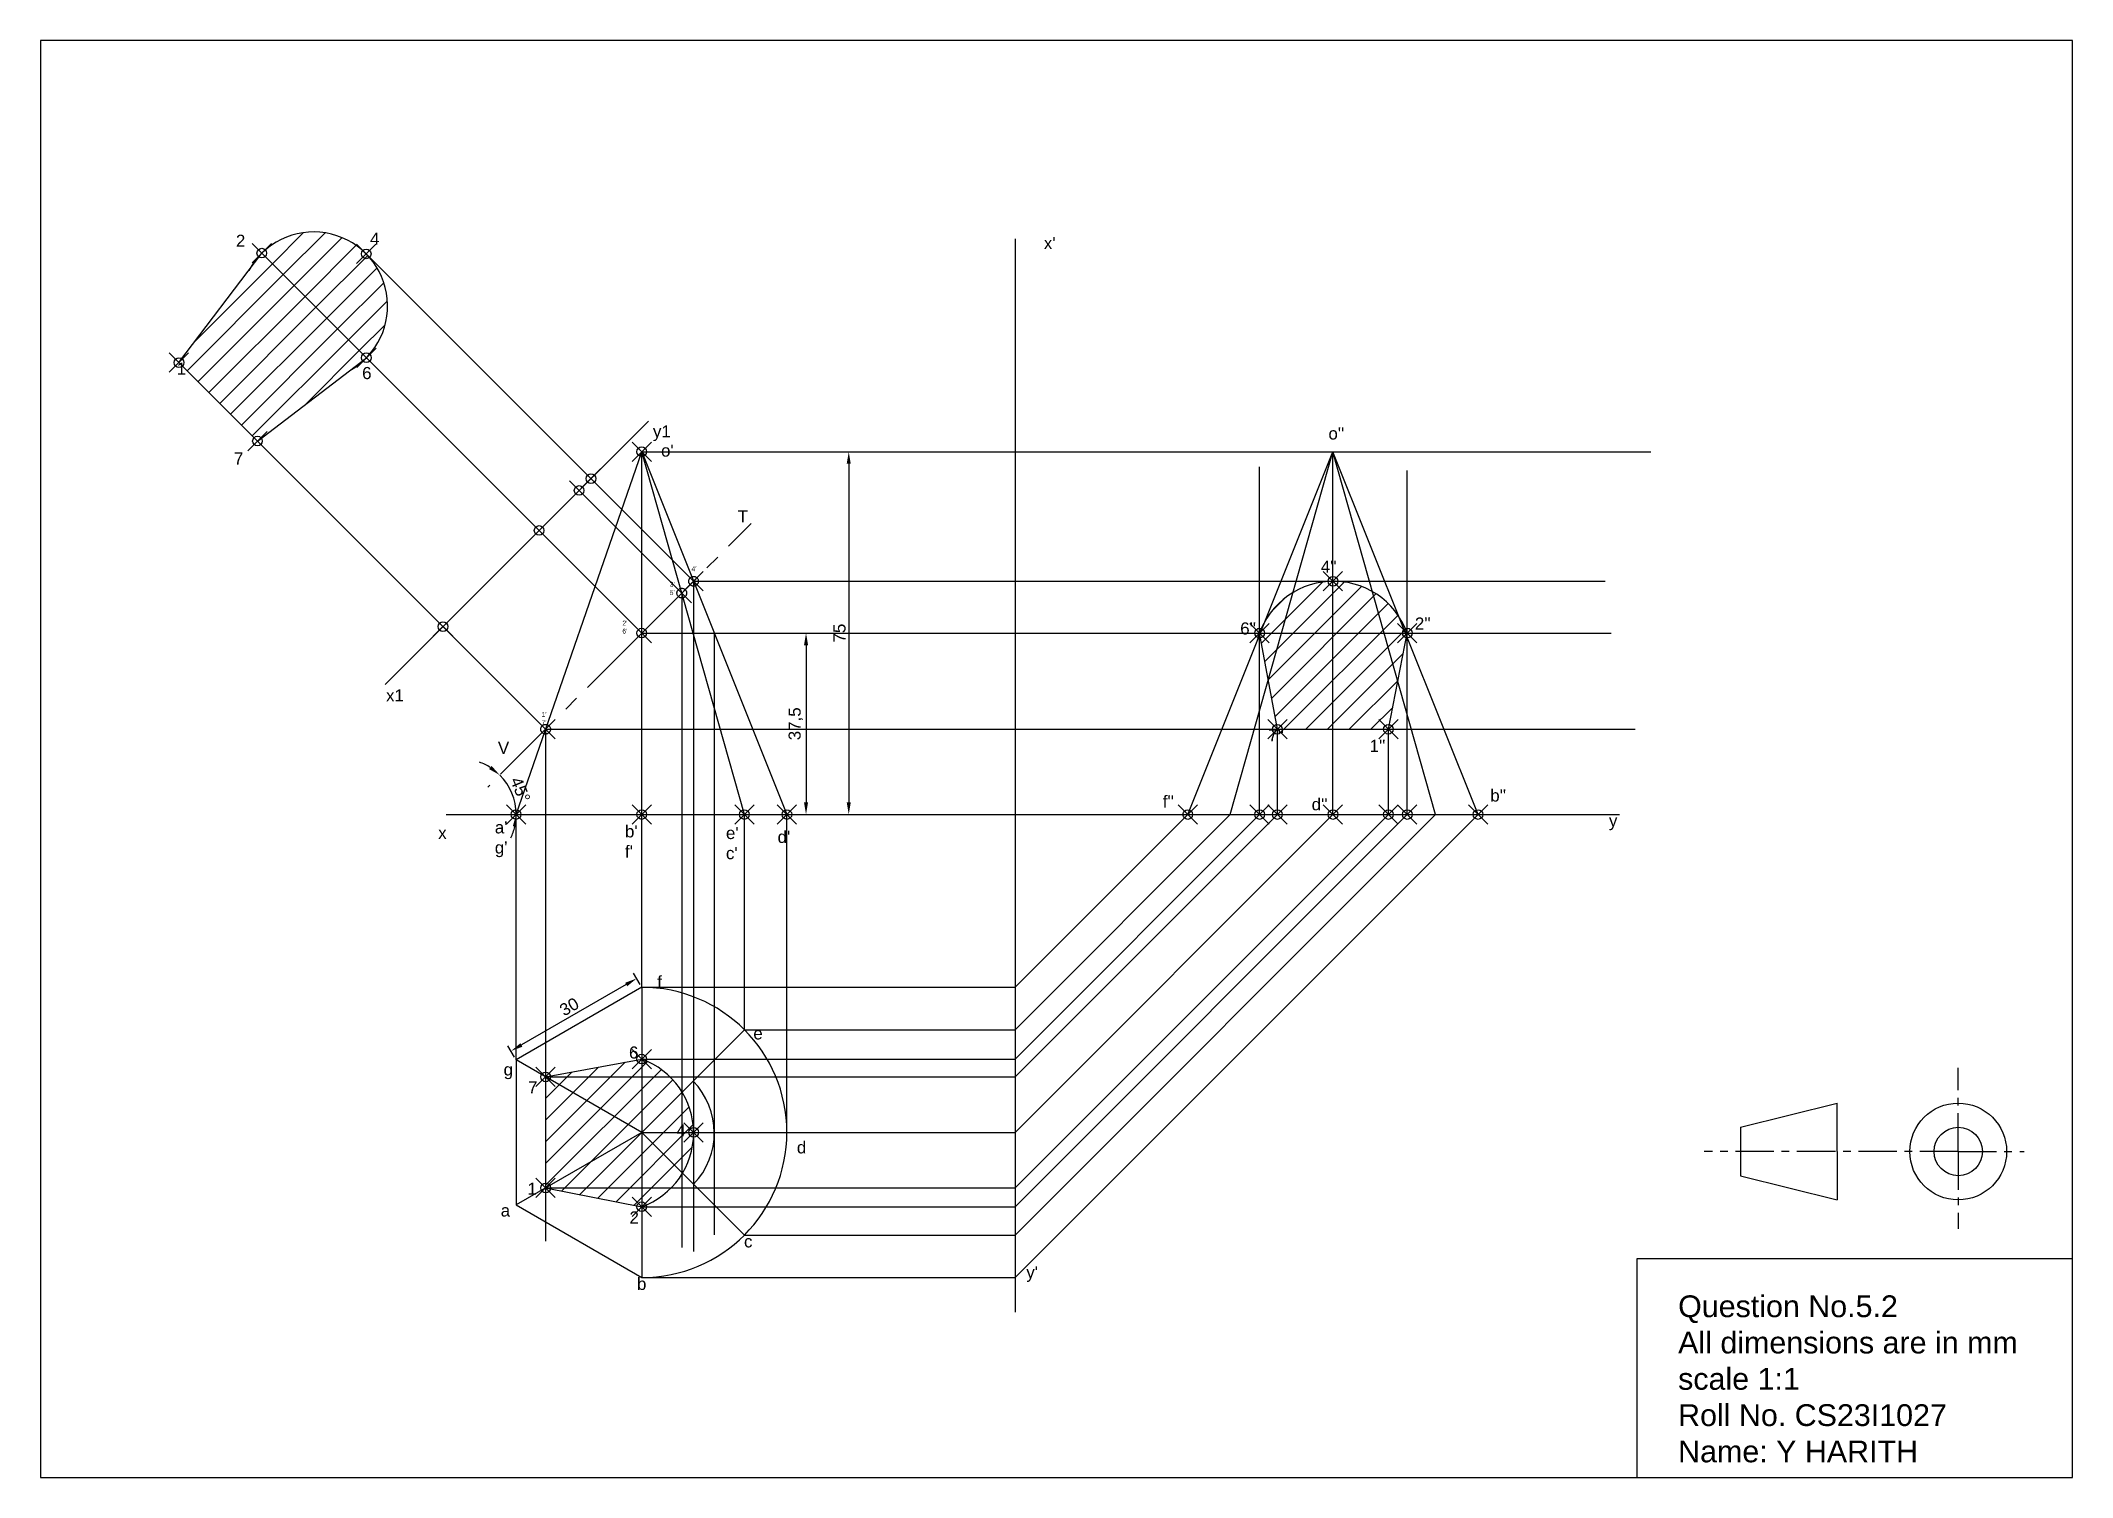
# Model space of a CAD drawing. Header units: millimetres. Extents: x 3319 to 5026, y 1635 to 1944.
# Drawn here: x 3966.4 to 4386.4, y 1643.1 to 1940.1 of the extents above; entities that cross this region are included whole.
import ezdxf

# ---------------------------------------------------------------- set-up
doc = ezdxf.new("R2010")
doc.units = ezdxf.units.MM
doc.header["$PDMODE"] = 35
doc.header["$PDSIZE"] = 2
doc.linetypes.add('CENTER', pattern=[50.8, 31.75, -6.35, 6.35, -6.35])
doc.styles.get("Standard").update_dxf_attribs({"font": 'arial.ttf'})
doc.dimstyles.new('ISO-25', dxfattribs={"dimtxt": 2.5, "dimasz": 2.5, "dimexe": 1.25, "dimexo": 0.625, "dimtad": 1, "dimtxsty": 'Standard', "dimcen": 2.5, "dimadec": 0, "dimazin": 0, "dimtfac": 1, "dimtmove": 0, "dimatfit": 3, "dimfxl": 1, "dimarcsym": 0})
pattern_1 = [(45, (692.75, 179.897), (-2.245064, 2.245064), [])]

msp = doc.modelspace()

# ---------------------------------------------------------------- texts
at = {"color": 7, "linetype": 'Continuous', "ltscale": 0.5, "true_color": 0xffffff, "char_height": 2.5, "attachment_point": 1}
for s, width, insert in [('2', 4.79424, (4006.742, 1899.991)), ('4', 4.07695, (4034.466, 1900.399)), ('1', 0.4593, (3994.511, 1873.55)), ('6', 2.79432, (4032.835, 1872.643)), ('y1', 1.02323, (4092.951, 1860.576)), ("o''", 2.2142, (4232.592, 1860.149)), ('7', 3.46541, (4006.335, 1854.982)), ("4''", 2.50879, (4231.008, 1832.624)), ("6''", 1.69218, (4214.352, 1819.845)), ("2''", 2.04762, (4250.46, 1820.86)), ('x1', 0.72059, (4037.78, 1805.998)), ("7''", 1.8967, (4220.145, 1797.756)), ("1''", 1.29866, (4241.093, 1795.577)), ("b''", 3.13486, (4266.039, 1785.311)), ("f''", 2.7129, (4198.35, 1784.067)), ('x', 2.84397, (4048.558, 1777.582)), ('y', 6.11212, (4290.577, 1780.131)), ('6', 2.64407, (4087.997, 1732.179)), ('7', 1.45945, (4067.134, 1724.966)), ('4', 3.54069, (4097.814, 1716.101)), ('1', 1.26865, (4067.023, 1704.031)), ('2', 0.63805, (4088.106, 1698.082))]:
    msp.add_mtext_dynamic_manual_height_columns(s, width=width, gutter_width=12.5, heights=[0], dxfattribs=dict(at, insert=insert))
at = {"color": 6, "linetype": 'Continuous', "ltscale": 0.5, "char_height": 2.5, "attachment_point": 1}
for s, width, insert in [("x'", 5.28711, (4173.762, 1899.505)), ('{\\C9;\\c13289671;T}', 2.81881, (4110.449, 1843.025)), ('{\\C256;\\c16777215;V}', 1.448, (4060.906, 1795.167)), ("y'", 6.47112, (4170.135, 1686.749))]:
    msp.add_mtext_dynamic_manual_height_columns(s, width=width, gutter_width=12.5, heights=[0], dxfattribs=dict(at, insert=insert))
at = {"color": 7, "ltscale": 0.5, "true_color": 0xffffff, "insert": (4094.627, 1856.613), "char_height": 2.5, "attachment_point": 1}
msp.add_mtext_dynamic_manual_height_columns("o'", width=1.21579, gutter_width=12.5, heights=[0], dxfattribs=at)
at = {"color": 7, "linetype": 'CENTER', "ltscale": 0.5, "true_color": 0xffffff, "char_height": 1, "attachment_point": 1}
for s, width, insert in [("4'", 3.06478, (4100.92, 1831.399)), ("3'\\P5'", 2.05415, (4096.42, 1828.223)), ("2'\\P6'", 4.00208, (4086.639, 1820.205)), ("1'\\P7'", 3.10306, (4069.912, 1801.299))]:
    msp.add_mtext_dynamic_manual_height_columns(s, width=width, gutter_width=12.5, heights=[0], dxfattribs=dict(at, insert=insert))
at = {"color": 7, "linetype": 'Continuous', "ltscale": 0.5, "true_color": 0xffffff, "insert": (4229.124, 1783.498), "char_height": 2.5, "attachment_point": 1}
msp.add_mtext("d''", dxfattribs=at)
at = {"attachment_point": 1}
for s, width, insert, char_height in [("a'\\Pg'", 2.5545, (4060.269, 1778.721), 2.5), ("b'\\Pf'", 3.46676, (4087.174, 1777.898), 2.5), ("e'\\Pc'", 2.5, (4108.041, 1777.557), 2.5), ("d'", 1.91848, (4118.722, 1776.756), 2.5), ('f', 2.88992, (4093.834, 1746.786), 2.5), ('e', 2.88992, (4113.708, 1736.137), 2.5), ('g', 2.88992, (4062.082, 1728.665), 2.5), ('d', 2.88992, (4122.707, 1712.568), 2.5), ('a', 2.88992, (4061.482, 1699.53), 2.5), ('c', 2.88992, (4111.784, 1693.132), 2.5), ('b', 2.88992, (4089.654, 1684.358), 2.5), ('Question No.5.2\\PAll dimensions are in mm\\Pscale 1:1\\PRoll No. CS23I1027\\PName: Y HARITH', 95.20135, (4304.879, 1680.724), 4.5)]:
    msp.add_mtext_dynamic_manual_height_columns(s, width=width, gutter_width=12.5, heights=[0], dxfattribs=dict(at, insert=insert, char_height=char_height))

# ---------------------------------------------------------------- blocks, each defined once
blk = doc.blocks.new('*D12')
at = {"color": 0, "linetype": 'Continuous', "lineweight": -2, "ltscale": 0.5, "transparency": 16777216}
for p, q in [((4091.27, 1855.13), (4134.68, 1855.13)), ((4133.43, 1852.63), (4133.43, 1782.63)), ((4091.27, 1780.13), (4134.68, 1780.13))]:
    blk.add_line(p, q, dxfattribs=at)
at = {"color": 0, "linetype": 'Continuous', "ltscale": 0.5, "transparency": 16777216}
for points in [[(4133.01, 1852.63), (4133.84, 1852.63), (4133.43, 1855.13)], [(4133.01, 1782.63), (4133.84, 1782.63), (4133.43, 1780.13)]]:
    blk.add_solid(points, dxfattribs=at)
at = {"layer": 'Defpoints', "color": 0, "linetype": 'Continuous', "ltscale": 0.5, "transparency": 16777216}
for p in [(4090.64, 1855.13), (4090.64, 1780.13), (4133.43, 1780.13)]:
    blk.add_point(p, dxfattribs=at)
at = {"color": 0, "linetype": 'Continuous', "ltscale": 0.5, "transparency": 16777216, "insert": (4131.53, 1817.63), "char_height": 2.5, "attachment_point": 5, "rotation": 90}
blk.add_mtext('75', dxfattribs=at)
blk = doc.blocks.new('*D13')
at = {"color": 0, "linetype": 'Continuous', "lineweight": -2, "ltscale": 0.5, "transparency": 16777216}
for p, q in [((4090.33, 1744.96), (4088.96, 1747.32)), ((4087.42, 1744.99), (4065.77, 1732.49)), ((4064.35, 1729.96), (4062.98, 1732.32))]:
    blk.add_line(p, q, dxfattribs=at)
at = {"color": 0, "linetype": 'Continuous', "ltscale": 0.5, "transparency": 16777216}
for points in [[(4087.21, 1745.35), (4087.63, 1744.63), (4089.59, 1746.24)], [(4065.56, 1732.85), (4065.98, 1732.13), (4063.61, 1731.24)]]:
    blk.add_solid(points, dxfattribs=at)
at = {"layer": 'Defpoints', "color": 0, "linetype": 'Continuous', "ltscale": 0.5, "transparency": 16777216}
for p in [(4090.64, 1744.42), (4063.61, 1731.24), (4064.66, 1729.42)]:
    blk.add_point(p, dxfattribs=at)
at = {"color": 0, "linetype": 'Continuous', "ltscale": 0.5, "transparency": 16777216, "insert": (4075.65, 1740.39), "char_height": 2.5, "attachment_point": 5, "rotation": 30}
blk.add_mtext('30', dxfattribs=at)
blk = doc.blocks.new('*D14')
at = {"color": 0, "linetype": 'Continuous', "lineweight": -2, "ltscale": 0.5, "transparency": 16777216}
for start, end in [(57.458, 69.916), (0, 45), (335.084, 347.542)]:
    blk.add_arc((4053.14, 1780.13), 11.52, start, end, dxfattribs=at)
at = {"color": 0, "linetype": 'Continuous', "ltscale": 0.5, "transparency": 16777216}
for points in [[(4059.6, 1790.17), (4059.08, 1789.52), (4061.29, 1788.28)], [(4063.98, 1777.69), (4064.8, 1777.6), (4064.66, 1780.13)]]:
    blk.add_solid(points, dxfattribs=at)
at = {"layer": 'Defpoints', "color": 0, "linetype": 'Continuous', "ltscale": 0.5, "transparency": 16777216}
for p in [(4090.64, 1817.63), (4058.82, 1785.81), (4064.27, 1783.11), (4050.21, 1780.13), (4292.74, 1780.13)]:
    blk.add_point(p, dxfattribs=at)
at = {"color": 0, "linetype": 'Continuous', "ltscale": 0.5, "transparency": 16777216, "insert": (4065.54, 1785.27), "char_height": 2.5, "attachment_point": 5, "rotation": 292.5}
blk.add_mtext('45°', dxfattribs=at)
blk = doc.blocks.new('*D11')
at = {"color": 0, "linetype": 'Continuous', "lineweight": -2, "ltscale": 0.5, "transparency": 16777216}
for p, q in [((4091.27, 1817.63), (4125.85, 1817.63)), ((4124.6, 1815.13), (4124.6, 1782.63)), ((4091.27, 1780.13), (4125.85, 1780.13))]:
    blk.add_line(p, q, dxfattribs=at)
at = {"color": 0, "linetype": 'Continuous', "ltscale": 0.5, "transparency": 16777216}
for points in [[(4124.18, 1815.13), (4125.02, 1815.13), (4124.6, 1817.63)], [(4124.18, 1782.63), (4125.02, 1782.63), (4124.6, 1780.13)]]:
    blk.add_solid(points, dxfattribs=at)
at = {"layer": 'Defpoints', "color": 0, "linetype": 'Continuous', "ltscale": 0.5, "transparency": 16777216}
for p in [(4090.64, 1817.63), (4090.64, 1780.13), (4124.6, 1780.13)]:
    blk.add_point(p, dxfattribs=at)
at = {"color": 0, "linetype": 'Continuous', "ltscale": 0.5, "transparency": 16777216, "insert": (4122.47, 1798.88), "char_height": 2.5, "attachment_point": 5, "rotation": 90}
blk.add_mtext('37,5', dxfattribs=at)

# ---------------------------------------------------------------- dimensions: what is measured, and where the dimension line sits
at = {"color": 6, "linetype": 'Continuous', "ltscale": 0.5}
for base, p1, picture, middle in [((4133.427, 1780.131), (4090.641, 1855.131), '*D12', (4131.531, 1817.631)), ((4124.599, 1780.131), (4090.641, 1817.631), '*D11', (4122.472, 1798.881))]:
    dim = msp.add_linear_dim(base=base, p1=p1, p2=(4090.641, 1780.131), angle=90, dimstyle='ISO-25', dxfattribs=at)
    dim.commit()
    dim.dimension.update_dxf_attribs({"geometry": picture, "text_midpoint": middle})
dim = msp.add_angular_dim_2l(base=(4064.269, 1783.113), line1=((4050.21, 1780.131), (4292.739, 1780.131)), line2=((4090.641, 1817.631), (4058.821, 1785.811)), dimstyle='ISO-25', dxfattribs=at)
dim.commit()
dim.dimension.update_dxf_attribs({"geometry": '*D14', "text_midpoint": (4065.536, 1785.265)})
dim = msp.add_aligned_dim(p1=(4090.641, 1744.415), p2=(4064.66, 1729.415), distance=-2.106, dimstyle='ISO-25', dxfattribs=at)
dim.commit()
dim.dimension.update_dxf_attribs({"geometry": '*D13', "text_midpoint": (4075.646, 1740.386)})

# ---------------------------------------------------------------- hatches: boundary and pattern name
at = {"linetype": 'Continuous', "ltscale": 0.5, "true_color": 0xffffff}
h = msp.add_hatch(dxfattribs=at)
h.set_pattern_fill('ANSI31')
h.set_pattern_definition(pattern_1)
h.paths.add_polyline_path([(4012.095, 1896.176), (4033.719, 1874.553, 0.9910038)])
h.paths.add_polyline_path([(4233.517, 1828.345, 0.1337894), (4225.292, 1826.051), (4222.91, 1817.631), (4233.517, 1817.631)])
h.paths.add_polyline_path([(4225.292, 1826.051, 0.1274422), (4219.566, 1820.255), (4218.517, 1817.631), (4222.91, 1817.631)])
h.paths.add_polyline_path([(4222.91, 1817.631), (4218.517, 1817.631), (4218.42, 1817.39), (4220.165, 1807.927)])
h.paths.add_polyline_path([(4233.517, 1817.631), (4222.91, 1817.631), (4220.165, 1807.927), (4222.042, 1797.756), (4233.517, 1797.756)])
h.paths.add_polyline_path([(4241.703, 1826.188, 0.1295304), (4233.712, 1828.345), (4233.517, 1828.345), (4233.517, 1817.631), (4244.123, 1817.631)])
h.paths.add_polyline_path([(4244.123, 1817.631), (4233.517, 1817.631), (4233.517, 1797.756), (4244.992, 1797.756), (4246.937, 1807.682)])
h.paths.add_polyline_path([(4247.117, 1821.131, 0.1155589), (4241.703, 1826.188), (4244.123, 1817.631), (4248.517, 1817.631)])
h.paths.add_polyline_path([(4248.765, 1817.01), (4248.517, 1817.631), (4244.123, 1817.631), (4246.937, 1807.682)])
h.paths.add_polyline_path([(4219.354, 1793.89), (4223.88, 1793.89), (4223.88, 1799.042), (4219.354, 1799.042)], flags=9)
h = msp.add_hatch(dxfattribs=at)
h.set_pattern_fill('ANSI31')
h.set_pattern_definition(pattern_1)
h.paths.add_polyline_path([(4012.095, 1896.176), (3994.971, 1873.55), (4011.199, 1857.322), (4033.719, 1874.553)])
h.paths.add_polyline_path([(3993.506, 1869.675), (3996.698, 1869.675), (3996.698, 1874.827), (3993.506, 1874.827)], flags=9)
h = msp.add_hatch(dxfattribs=at)
h.set_pattern_fill('ANSI31')
h.set_pattern_definition(pattern_1)
h.paths.add_polyline_path([(4090.641, 1729.568), (4070.765, 1725.89), (4090.641, 1714.415)])
h.paths.add_polyline_path([(4090.641, 1729.568), (4090.641, 1714.415), (4098.909, 1722.683), (4098.909, 1722.874, 0.1685557)])
h.paths.add_polyline_path([(4070.765, 1725.89), (4070.765, 1702.94), (4090.641, 1714.415)])
h.paths.add_polyline_path([(4090.641, 1714.415), (4070.765, 1702.94), (4090.641, 1699.045)])
h.paths.add_polyline_path([(4090.641, 1714.415), (4090.641, 1699.045, 0.1685557), (4098.909, 1705.738), (4098.909, 1706.147)])
h.paths.add_polyline_path([(4098.909, 1714.415), (4090.641, 1714.415), (4098.909, 1706.147)], flags=16)
h.paths.add_polyline_path([(4098.909, 1722.683), (4090.641, 1714.415), (4098.909, 1714.415)], flags=17)
h.paths.add_polyline_path([(4098.982, 1722.756), (4098.909, 1722.683), (4098.909, 1714.415), (4101.355, 1714.415, 0.1360868)])
h.paths.add_polyline_path([(4101.355, 1714.197), (4101.355, 1714.415), (4098.909, 1714.415), (4098.909, 1706.147), (4099.064, 1705.992, 0.1335953)])
h.paths.add_polyline_path([(4097.145, 1712.236), (4100.337, 1712.236), (4100.337, 1717.388), (4097.145, 1717.388)], flags=9)

# ---------------------------------------------------------------- linework, layer by layer
for p, q in [((4386.375, 1940.105), (3966.375, 1940.105)), ((3966.375, 1940.105), (3966.375, 1643.105)), ((4386.375, 1643.105), (4386.375, 1940.105)), ((4050.21, 1780.131), (4292.739, 1780.131)), ((4064.66, 1729.415), (4064.66, 1780.131)), ((4090.641, 1744.415), (4090.641, 1780.131)), ((4111.854, 1735.629), (4111.854, 1780.131)), ((4120.641, 1714.415), (4120.641, 1780.131)), ((4090.641, 1744.415), (4090.641, 1684.415)), ((4090.641, 1714.415), (4111.854, 1735.629)), ((4090.641, 1714.415), (4064.66, 1729.415)), ((4317.783, 1715.465), (4337.783, 1720.465)), ((4337.783, 1710.465), (4337.783, 1720.465)), ((4090.641, 1714.415), (4064.66, 1699.415)), ((4090.641, 1714.415), (4120.641, 1714.415)), ((4090.641, 1714.415), (4111.854, 1693.202)), ((4317.783, 1715.465), (4317.783, 1705.465)), ((4337.783, 1710.465), (4337.783, 1700.465)), ((4317.783, 1705.465), (4337.783, 1700.465)), ((4296.382, 1643.105), (4296.382, 1688.373)), ((4296.382, 1688.373), (4386.375, 1688.373)), ((3966.375, 1643.105), (4386.375, 1643.105))]:
    msp.add_line(p, q)
at = {"color": 7, "linetype": 'Continuous', "ltscale": 0.5, "true_color": 0xffffff}
for p, q in [((4167.801, 1899.132), (4167.801, 1677.278)), ((4033.719, 1874.553), (4012.095, 1896.176)), ((4080.142, 1849.558), (4033.671, 1896.03)), ((4011.199, 1857.322), (3994.971, 1873.55)), ((4069.428, 1838.844), (4033.719, 1874.553)), ((4049.552, 1818.969), (4011.199, 1857.322)), ((4090.641, 1855.131), (4299.207, 1855.131)), ((4203.517, 1780.131), (4233.517, 1855.131)), ((4212.303, 1780.131), (4233.517, 1855.131)), ((4233.517, 1780.131), (4233.517, 1855.131)), ((4263.517, 1780.131), (4233.517, 1855.131)), ((4254.73, 1780.131), (4233.517, 1855.131)), ((4101.355, 1828.345), (4080.142, 1849.558)), ((4098.909, 1825.899), (4077.696, 1847.112)), ((4090.641, 1817.631), (4069.428, 1838.844)), ((4101.355, 1828.345), (4101.355, 1689.763)), ((4101.355, 1828.345), (4289.766, 1828.345)), ((4098.909, 1825.899), (4098.909, 1690.657)), ((4070.765, 1797.756), (4049.552, 1818.969)), ((4090.641, 1817.631), (4105.641, 1817.631)), ((4090.641, 1817.631), (4291.041, 1817.631)), ((4105.641, 1817.631), (4110.888, 1817.631)), ((4105.641, 1817.631), (4105.641, 1693.223)), ((4070.765, 1797.756), (4070.765, 1691.915)), ((4070.765, 1797.756), (4296.003, 1797.756)), ((4167.801, 1714.415), (4233.517, 1780.131)), ((4167.801, 1744.415), (4203.517, 1780.131)), ((4167.801, 1693.202), (4254.73, 1780.131)), ((4167.801, 1684.415), (4263.517, 1780.131)), ((4167.801, 1735.629), (4212.303, 1780.131)), ((4090.641, 1744.415), (4167.801, 1744.415)), ((4111.854, 1735.629), (4167.801, 1735.629)), ((4070.765, 1725.89), (4090.641, 1729.568)), ((4120.641, 1714.415), (4167.801, 1714.415)), ((4070.765, 1702.94), (4090.641, 1699.045)), ((4111.854, 1693.202), (4167.801, 1693.202)), ((4090.641, 1684.415), (4167.801, 1684.415))]:
    msp.add_line(p, q, dxfattribs=at)
at = {"color": 3, "linetype": 'Continuous', "ltscale": 0.5}
for p, q in [((3994.971, 1873.55), (4012.095, 1896.176)), ((4011.199, 1857.322), (3994.971, 1873.55)), ((4011.199, 1857.322), (4033.719, 1874.553)), ((4222.042, 1797.756), (4218.364, 1817.692)), ((4218.364, 1817.692), (4218.364, 1817.692)), ((4244.992, 1797.756), (4248.887, 1817.631)), ((4222.042, 1797.756), (4244.992, 1797.756))]:
    msp.add_line(p, q, dxfattribs=at)
at = {"color": 7, "linetype": 'ByBlock', "ltscale": 0.5, "true_color": 0xffffff}
for q in [(4092.055, 1861.472), (4037.608, 1807.024)]:
    msp.add_line((4069.428, 1838.844), q, dxfattribs=at)
at = {"color": 7, "ltscale": 0.5, "true_color": 0xffffff}
for p, q in [((4064.66, 1780.131), (4090.641, 1855.131)), ((4090.641, 1780.131), (4090.641, 1855.131)), ((4090.641, 1855.131), (4120.641, 1780.131)), ((4111.854, 1780.131), (4090.641, 1855.131))]:
    msp.add_line(p, q, dxfattribs=at)
at = {"color": 4, "linetype": 'Continuous', "ltscale": 0.5}
for p, q in [((4218.364, 1838.619), (4218.364, 1851.979)), ((4248.887, 1847.239), (4248.887, 1851.218)), ((4248.887, 1825.208), (4248.887, 1847.239)), ((4218.364, 1780.131), (4218.364, 1838.619)), ((4248.887, 1780.131), (4248.887, 1825.208)), ((4222.042, 1780.131), (4222.042, 1797.756)), ((4244.992, 1780.131), (4244.992, 1797.756)), ((4167.801, 1729.568), (4218.364, 1780.131)), ((4167.801, 1725.89), (4222.042, 1780.131)), ((4167.801, 1702.94), (4244.992, 1780.131)), ((4167.801, 1699.045), (4248.887, 1780.131)), ((4090.641, 1729.568), (4167.801, 1729.568)), ((4070.765, 1725.89), (4167.801, 1725.89)), ((4070.765, 1702.94), (4167.801, 1702.94)), ((4090.641, 1699.045), (4167.801, 1699.045))]:
    msp.add_line(p, q, dxfattribs=at)
at = {"color": 7, "linetype": 'CENTER', "ltscale": 0.5, "true_color": 0xffffff}
for q in [(4113.268, 1840.258), (4058.821, 1785.811)]:
    msp.add_line((4090.641, 1817.631), q, dxfattribs=at)
at = {"linetype": 'CENTER', "ltscale": 0.25}
for q in [(4362.783, 1727.794), (4310.244, 1710.465), (4376.383, 1710.465), (4362.783, 1694.509)]:
    msp.add_line((4362.783, 1710.465), q, dxfattribs=at)
msp.add_lwpolyline([(4090.641, 1744.415), (4064.66, 1729.415), (4064.66, 1699.415), (4090.641, 1684.415)])
for radius in [10, 5]:
    msp.add_circle((4362.783, 1710.465), radius)
at = {"color": 3, "linetype": 'Continuous', "ltscale": 0.5}
for centre, radius, start, end in [((4022.809, 1885.267), 15.291, 299.32398, 151.27648), ((4233.615, 1812.104), 16.242, 19.89567, 166.51949)]:
    msp.add_arc(centre, radius, start, end, dxfattribs=at)
msp.add_arc((4090.641, 1714.415), 30, 270, 90)
at = {"color": 7, "linetype": 'Continuous', "ltscale": 0.5, "true_color": 0xffffff}
for centre, radius, start, end in [((4085.13, 1714.306), 16.226, 289.85616, 70.14384), ((4090.378, 1714.306), 15.264, 315.98797, 44.59079)]:
    msp.add_arc(centre, radius, start, end, dxfattribs=at)
for p in [(4012.095, 1896.176), (4033.671, 1896.03), (3994.971, 1873.55), (4033.719, 1874.553), (4011.199, 1857.322), (4077.696, 1847.112), (4080.142, 1849.558), (4069.428, 1838.844), (4049.552, 1818.969), (4203.517, 1780.131), (4233.517, 1780.131), (4263.517, 1780.131), (4090.641, 1729.568), (4070.765, 1725.89), (4101.355, 1714.415), (4070.765, 1702.94), (4090.641, 1699.045)]:
    msp.add_point(p, dxfattribs=at)
at = {"color": 7, "ltscale": 0.5, "true_color": 0xffffff}
for p in [(4090.641, 1855.131), (4090.641, 1817.631), (4111.854, 1780.131), (4111.854, 1780.131)]:
    msp.add_point(p, dxfattribs=at)
at = {"color": 7, "linetype": 'CENTER', "ltscale": 0.5, "true_color": 0xffffff}
for p in [(4098.909, 1825.899), (4101.355, 1828.345), (4070.765, 1797.756)]:
    msp.add_point(p, dxfattribs=at)
at = {"color": 4, "linetype": 'Continuous', "ltscale": 0.5}
for p in [(4233.517, 1828.345), (4218.364, 1817.631), (4248.887, 1817.631), (4222.042, 1797.756), (4244.992, 1797.756), (4218.364, 1780.131), (4222.042, 1780.131), (4244.992, 1780.131), (4248.887, 1780.131)]:
    msp.add_point(p, dxfattribs=at)
for p in [(4064.66, 1780.131), (4090.641, 1780.131), (4111.854, 1780.131), (4120.641, 1780.131)]:
    msp.add_point(p)

msp.set_redraw_order([(e.dxf.handle, doc.entitydb.next_handle()) for e in msp.query("TEXT MTEXT ATTDEF DIMENSION ARC_DIMENSION")])  # texts and dimensions are drawn at this point

doc.saveas('drawing.dxf')
